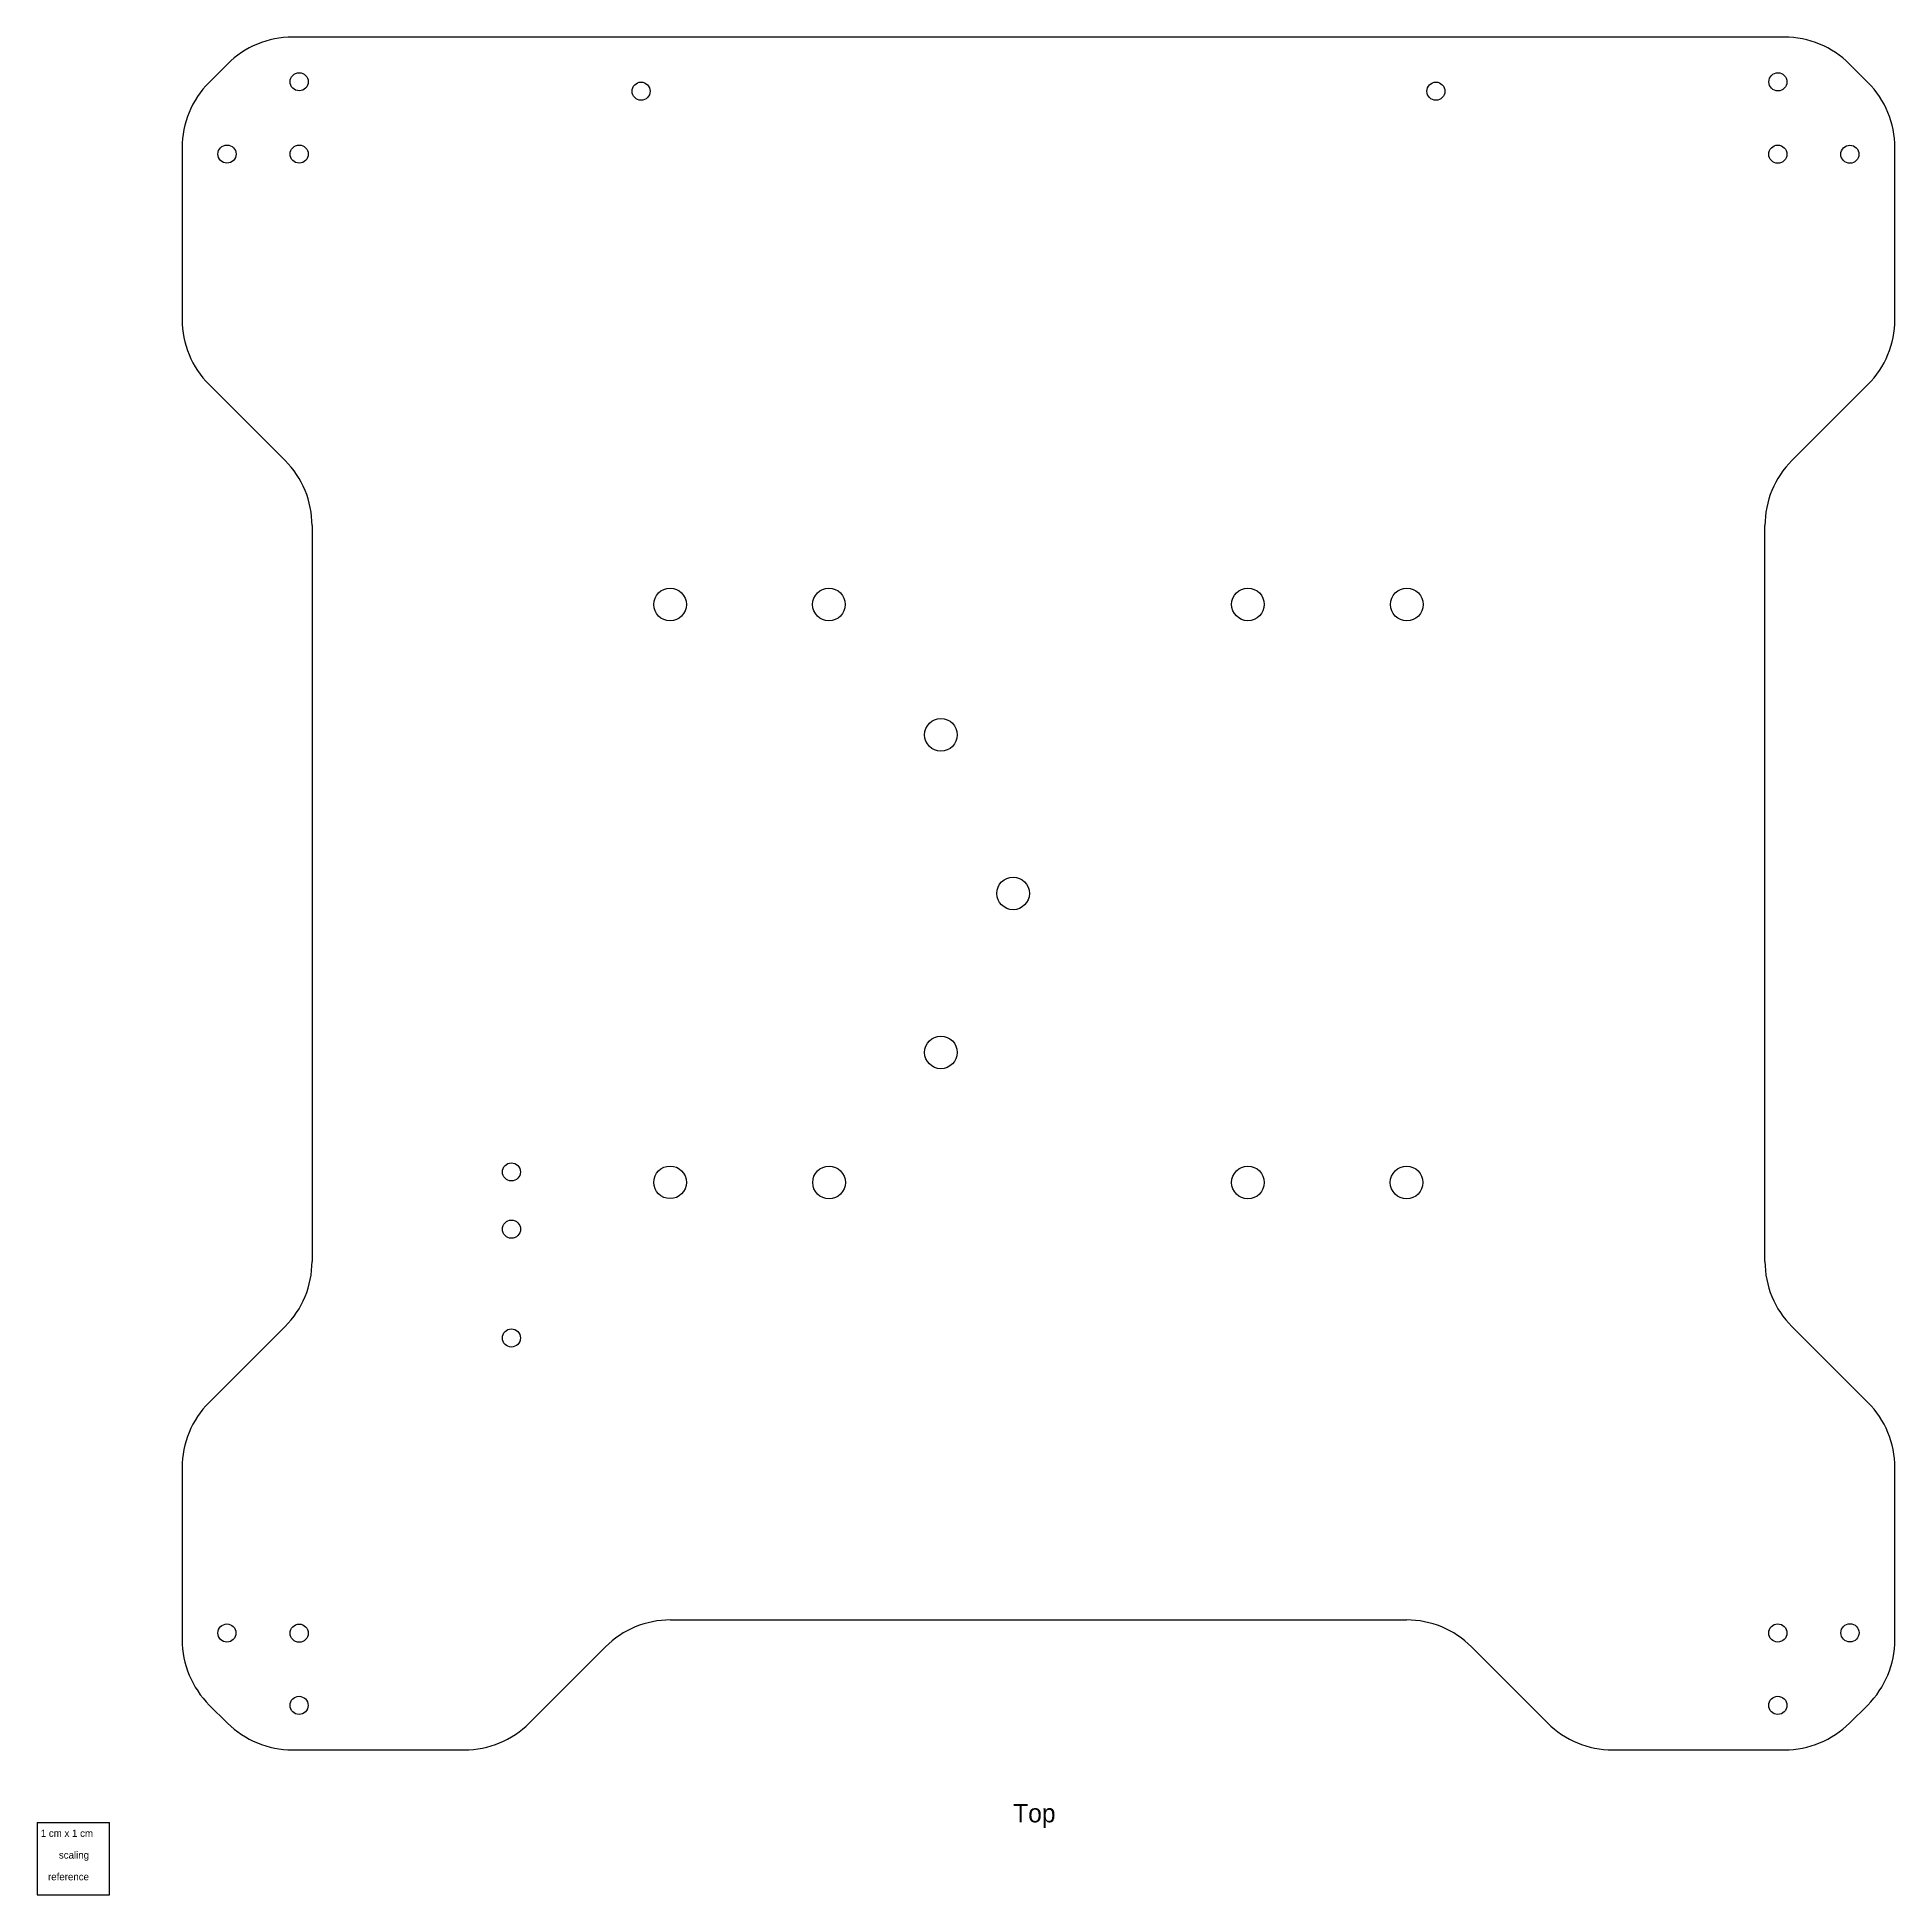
# Model space of a CAD drawing. Header units: millimetres. Extents: x 0 to 1463, y 0 to 256.
# Drawn here: x 0 to 256.3, y 0 to 256.3 of the extents above; entities that cross this region are included whole.
import ezdxf

# ---------------------------------------------------------------- set-up
doc = ezdxf.new("R2010")
doc.units = ezdxf.units.MM
doc.layers.get('0').update_dxf_attribs({"linetype": 'CONTINUOUS'})

msp = doc.modelspace()

# ---------------------------------------------------------------- texts
for s, height, p in [('Top', 2.54, (134.65, 10)), ('1 cm x 1 cm', 1, (0.5, 8)), ('scaling', 1, (3, 5)), ('reference', 1, (1.5, 2))]:
    msp.add_text(s, height=height).set_placement(p)

# ---------------------------------------------------------------- linework, layer by layer
for p, q in [((241.05, 256.3, 3.17), (35.24, 256.3, 3.17)), ((26.26, 252.57, 3.17), (23.72, 250.03, 3.17)), ((252.58, 250.03, 3.17), (250.03, 252.57, 3.17)), ((20, 241.05, 3.17), (20, 217.35, 3.17)), ((256.3, 217.35, 3.17), (256.3, 241.05, 3.17)), ((23.72, 208.38, 3.17), (34.21, 197.88, 3.17)), ((242.09, 197.88, 3.17), (252.58, 208.38, 3.17)), ((37.93, 188.9, 3.17), (37.93, 87.39, 3.17)), ((238.37, 87.39, 3.17), (238.37, 188.9, 3.17)), ((34.21, 78.41, 3.17), (23.72, 67.92, 3.17)), ((252.58, 67.92, 3.17), (242.09, 78.41, 3.17)), ((20, 58.94, 3.17), (20, 35.2, 3.17)), ((256.3, 35.2, 3.17), (256.3, 58.94, 3.17)), ((87.38, 37.93, 3.17), (188.92, 37.93, 3.17)), ((67.91, 23.72, 3.17), (78.4, 34.21, 3.17)), ((197.9, 34.21, 3.17), (208.38, 23.72, 3.17)), ((23.75, 26.19, 3.17), (26.27, 23.69, 3.17)), ((250.03, 23.69, 3.17), (252.55, 26.19, 3.17)), ((35.22, 20, 3.17), (58.93, 20, 3.17)), ((217.37, 20, 3.17), (241.08, 20, 3.17)), ((0, 10), (0, 0)), ((0, 10), (10, 10)), ((10, 0), (10, 10)), ((0, 0), (10, 0))]:
    msp.add_line(p, q)
for centre, radius in [((36.15, 250.14), 1.25), ((240.16, 250.13), 1.25), ((83.32, 248.84), 1.25), ((192.98, 248.84), 1.25), ((26.19, 240.16), 1.25), ((36.15, 240.16), 1.25), ((240.15, 240.15), 1.25), ((250.09, 240.14), 1.25), ((87.32, 178.02), 2.25), ((109.24, 178.02), 2.25), ((167.04, 178.04), 2.25), ((188.97, 178.02), 2.25), ((124.69, 160.04), 2.25), ((134.65, 138.16), 2.25), ((124.68, 116.23), 2.25), ((65.43, 99.74), 1.25), ((87.32, 98.3), 2.25), ((109.25, 98.28), 2.25), ((167.04, 98.28), 2.25), ((188.94, 98.28), 2.25), ((65.44, 91.84), 1.25), ((65.43, 76.83), 1.25), ((26.18, 36.12), 1.25), ((36.15, 36.1), 1.25), ((240.15, 36.13), 1.25), ((250.1, 36.15), 1.25), ((36.14, 26.14), 1.25), ((240.15, 26.14), 1.25)]:
    msp.add_circle(centre, radius)
for centre, start, end in [((35.24, 243.6, 3.17), 90, 135.0104), ((241.05, 243.6, 3.17), 44.9896, 90), ((32.7, 241.05, 3.17), 135.0104, 180), ((243.6, 241.05, 3.17), 0, 44.9896), ((32.7, 217.35, 3.17), 180, 224.9899), ((243.6, 217.35, 3.17), 315.0101, 360), ((25.23, 188.9, 3.17), 0, 44.9899), ((251.07, 188.9, 3.17), 135.0101, 180), ((25.23, 87.39, 3.17), -44.9902, 0), ((251.07, 87.39, 3.17), 180, 224.9902), ((32.7, 58.94, 3.17), 135.0098, 180), ((243.6, 58.94, 3.17), 0, 44.9902), ((87.38, 25.23, 3.17), 90, 135.0099), ((188.92, 25.23, 3.17), 44.9901, 90), ((32.7, 35.2, 3.17), 180, 225.1928), ((243.6, 35.2, 3.17), 314.8072, 360), ((35.22, 32.7, 3.17), 225.1928, 270), ((58.93, 32.7, 3.17), 270, 315.0099), ((217.37, 32.7, 3.17), 224.9901, 270), ((241.08, 32.7, 3.17), 270, 314.8072)]:
    msp.add_arc(centre, 12.7, start, end)

msp.set_redraw_order([(e.dxf.handle, doc.entitydb.next_handle()) for e in msp.query("TEXT MTEXT ATTDEF DIMENSION ARC_DIMENSION")])  # texts and dimensions are drawn at this point

doc.saveas('drawing.dxf')
